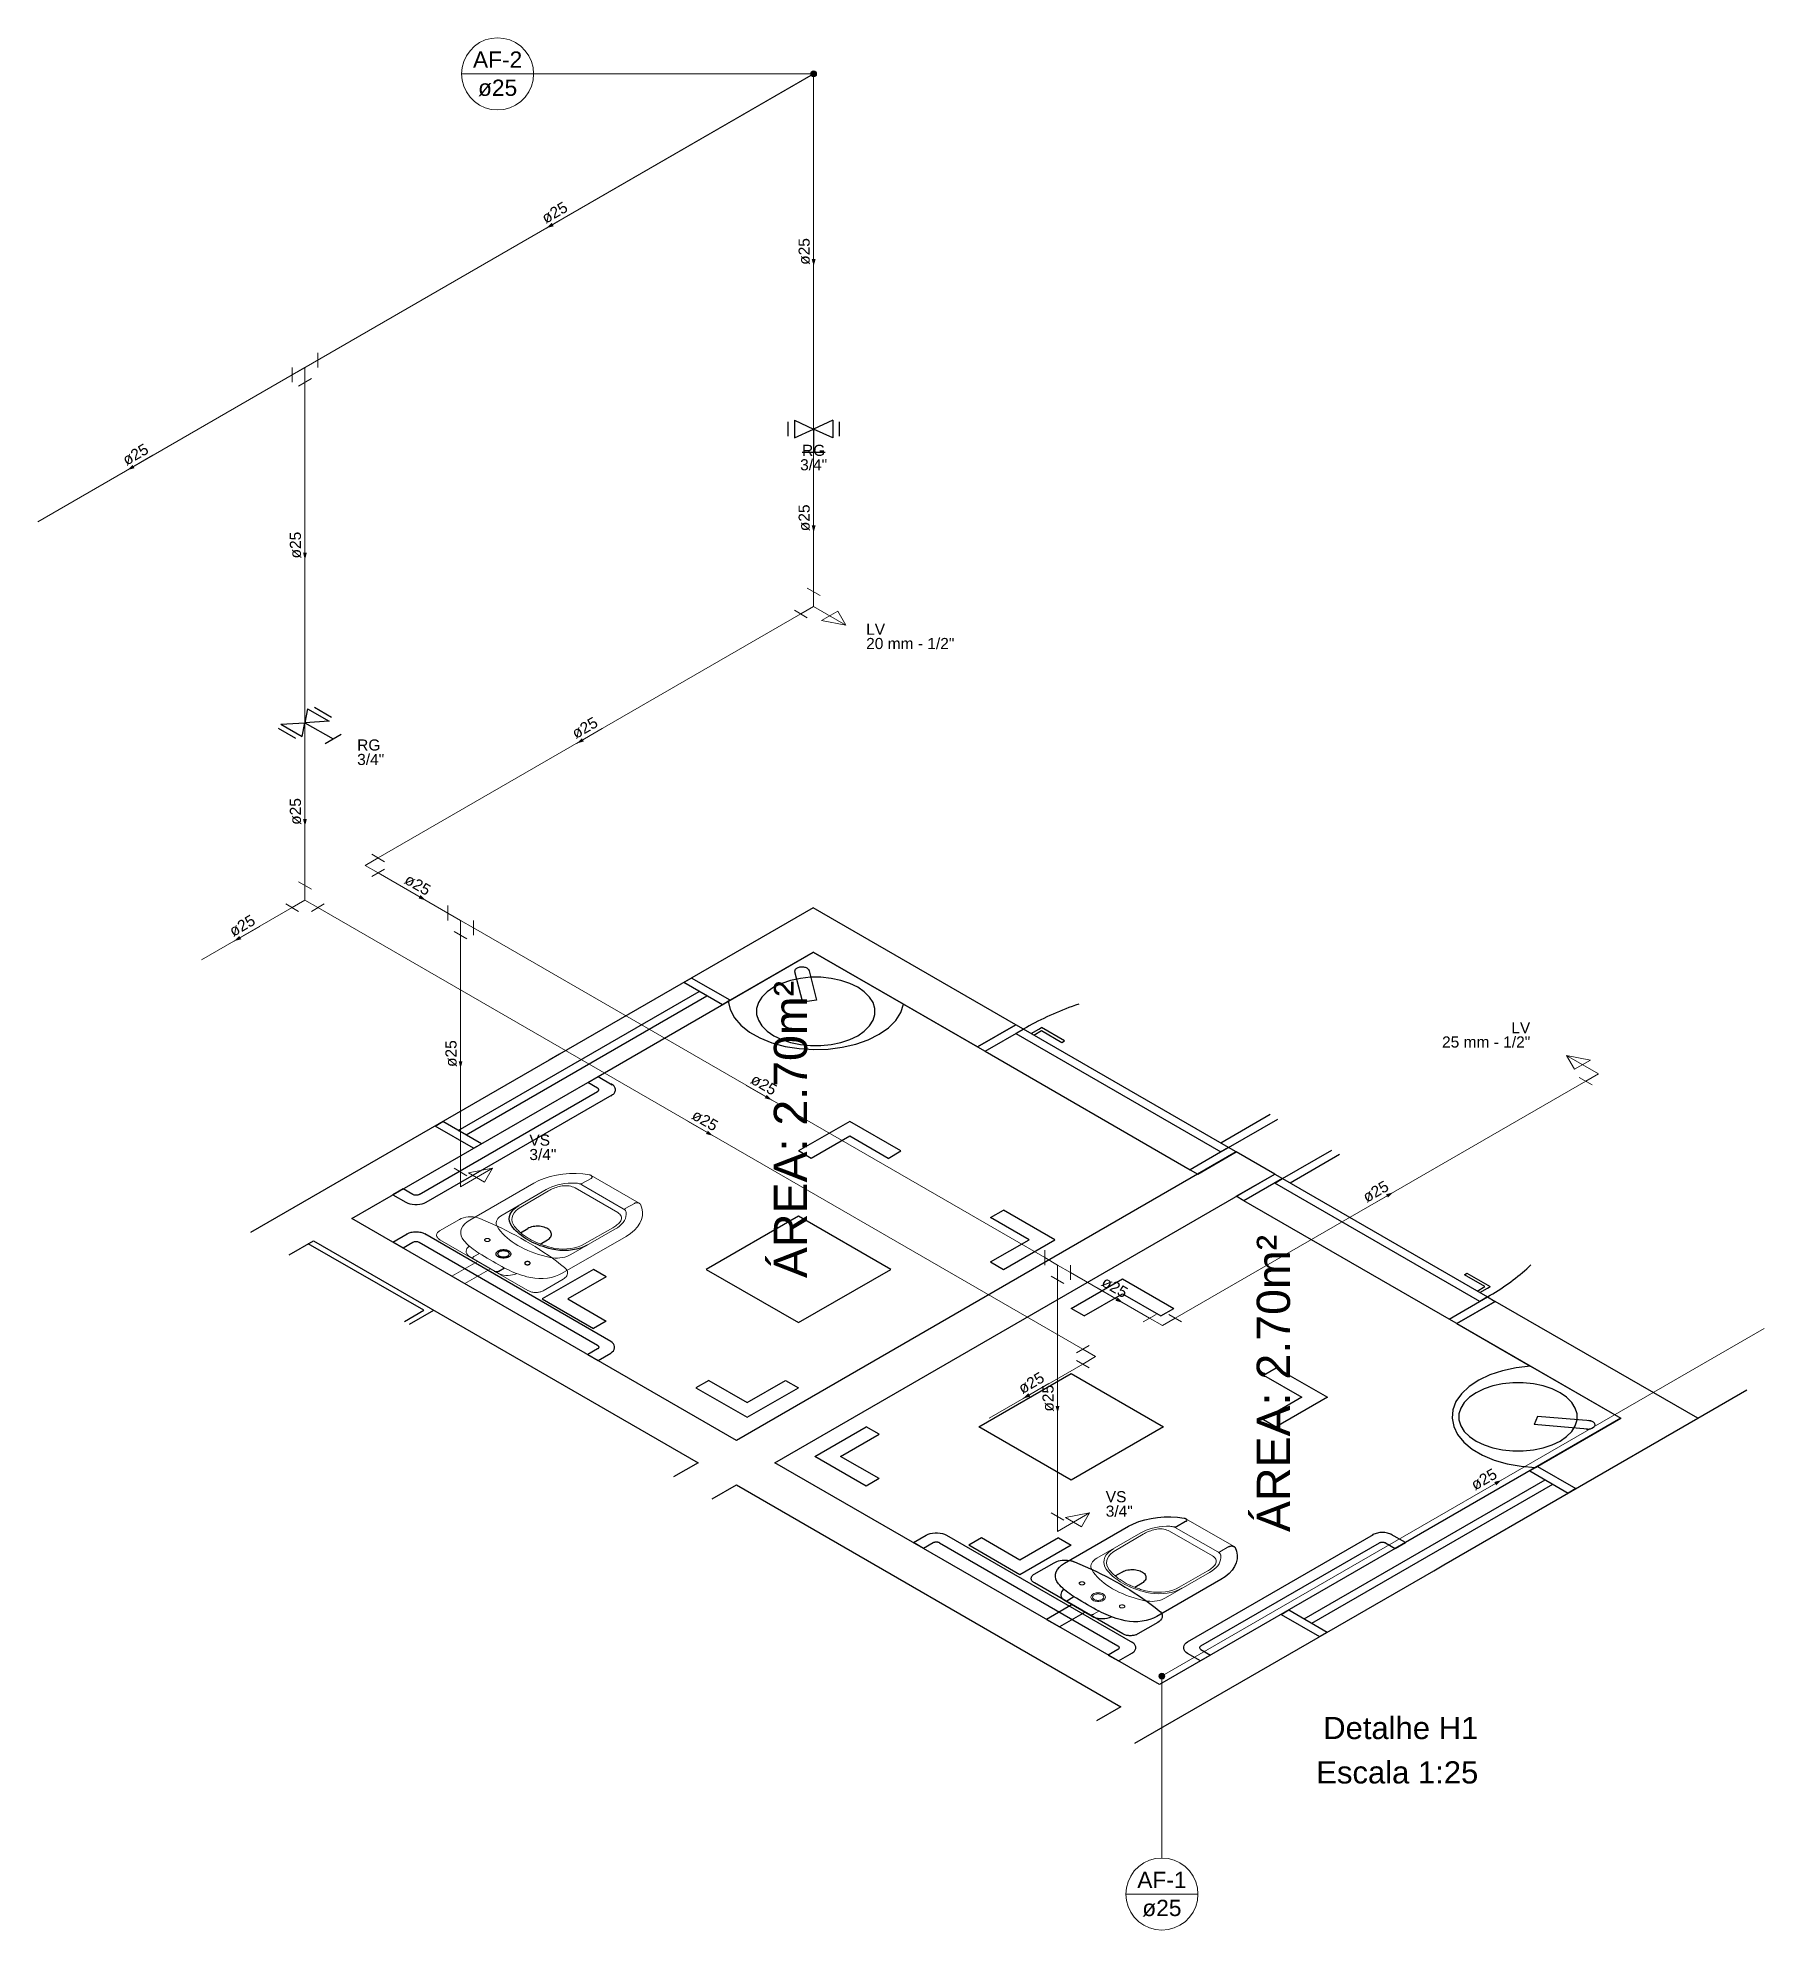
# Model space of a CAD drawing. Header units: millimetres. Extents: x 40 to 499, y -93 to 187.
# Drawn here: x 122.56 to 145.89, y 50.88 to 76.46 of the extents above; entities that cross this region are included whole.
import ezdxf

# ---------------------------------------------------------------- set-up
doc = ezdxf.new("R2010")
doc.units = ezdxf.units.MM
doc.header["$MEASUREMENT"] = 0
for name, color, linetype in [('. Layaot', 8, 'Continuous'), ('A-PARED', 4, 'Continuous'), ('PROIEZIONI_finissime', 251, 'Continuous'), ('Simbolos', 5, 'Continuous'), ('Simbolos_int', 2, 'Continuous')]:
    doc.layers.add(name, color=color, linetype=linetype)
for name, color, linetype, lineweight in [('015', 8, 'Continuous', 15), ('A-PISO', 8, 'Continuous', 5), ('AF-Colunas', 4, 'Continuous', 5), ('AF-Condutos', 4, 'Continuous', 5), ('AF-Conexões', 9, 'Continuous', 5), ('AF-Indicação coluna', 5, 'Continuous', 5), ('AF-Sentido conduto', 9, 'Continuous', 5), ('AF-Textos conduto', 7, 'Continuous', 5), ('AL-Condutos', 3, 'Continuous', 5), ('AL-Sentido conduto', 9, 'Continuous', 5), ('AL-Textos conduto', 7, 'Continuous', 5), ('DI-Títulos', 3, 'Continuous', 5), ('Nível 1', 7, 'Continuous', 5), ('Textos', 7, 'Continuous', 5)]:
    doc.layers.add(name, color=color, linetype=linetype, lineweight=lineweight)
doc.styles.add('Arial', font='arial.ttf')

msp = doc.modelspace()

# ---------------------------------------------------------------- texts
at = {"layer": '. Layaot', "char_height": 0.45, "width": 8.03552, "attachment_point": 8, "rotation": 90.0002, "line_spacing_factor": 0.6, "style": 'Arial'}
for insert in [(132.963, 61.703), (139.489, 58.271)]:
    msp.add_mtext('ÁREA: 2.70m²', dxfattribs=dict(at, insert=insert))
at = {"layer": 'AF-Indicação coluna', "char_height": 0.22, "attachment_point": 8, "line_spacing_factor": 0.6, "style": 'Arial'}
for s, insert, width in [('AF-2', (128.774, 76.054), 1.33207), ('ø25', (128.774, 75.668), 1.05909), ('AF-1', (137.751, 51.451), 1.33207), ('ø25', (137.751, 51.066), 1.05909)]:
    msp.add_mtext(s, dxfattribs=dict(at, insert=insert, width=width))
at = {"layer": 'AF-Textos conduto', "char_height": 0.15, "width": 0.7221, "attachment_point": 8, "line_spacing_factor": 0.6, "style": 'Arial'}
for insert, rotation in [((129.583, 74.03), 30.0001), ((132.995, 73.571), 90.0002), ((123.918, 70.76), 30.0001), ((132.995, 69.971), 90.0002), ((126.12, 69.602), 90.0002), ((129.99, 67.066), 30.0001), ((126.12, 66.002), 90.0002), ((127.655, 64.945), 329.9999), ((125.36, 64.392), 30.0001), ((128.223, 62.729), 90.0002), ((132.333, 62.244), 329.9999), ((131.538, 61.761), 329.9999), ((140.679, 60.798), 30.0001), ((137.075, 59.506), 329.9999), ((136.024, 58.212), 30.0001), ((136.291, 58.071), 90.0002)]:
    msp.add_mtext('ø25', dxfattribs=dict(at, insert=insert, rotation=rotation))
at = {"layer": 'AL-Textos conduto', "insert": (142.142, 56.909), "char_height": 0.15, "width": 0.7221, "attachment_point": 8, "rotation": 30.0001, "line_spacing_factor": 0.6, "style": 'Arial'}
msp.add_mtext('ø25', dxfattribs=at)
at = {"layer": 'DI-Títulos', "char_height": 0.3, "attachment_point": 9, "line_spacing_factor": 0.6, "style": 'Arial'}
for s, insert, width in [('Detalhe H1', (142.027, 53.46), 4.19268), ('Escala 1:25', (142.027, 52.86), 4.37973)]:
    msp.add_mtext(s, dxfattribs=dict(at, insert=insert, width=width))
at = {"layer": 'Textos', "char_height": 0.15, "line_spacing_factor": 0.6, "style": 'Arial'}
for s, insert, width, attachment_point in [('RG', (133.045, 70.806), 0.62881, 8), ('3/4"', (133.045, 70.611), 0.73125, 8), ('20 mm - 1/2"', (133.754, 68.195), 2.38422, 7), ('LV', (133.754, 68.39), 0.51265, 7), ('3/4"', (126.876, 66.628), 0.73125, 7), ('RG', (126.876, 66.823), 0.62881, 7), ('25 mm - 1/2"', (142.729, 62.809), 2.38422, 9), ('LV', (142.729, 63.004), 0.51265, 9), ('VS', (129.203, 61.483), 0.5593, 7), ('3/4"', (129.203, 61.288), 0.73125, 7), ('VS', (136.992, 56.663), 0.5593, 7), ('3/4"', (136.992, 56.468), 0.73125, 7)]:
    msp.add_mtext(s, dxfattribs=dict(at, insert=insert, width=width, attachment_point=attachment_point))

# ---------------------------------------------------------------- hatches: boundary and pattern name
at = {"layer": 'AF-Colunas', "linetype": 'Continuous'}
for points in [[(133.085, 75.971), (133.085, 75.975), (133.084, 75.978), (133.084, 75.981), (133.083, 75.985), (133.081, 75.988), (133.08, 75.991), (133.078, 75.994), (133.076, 75.997), (133.073, 75.999), (133.071, 76.002), (133.068, 76.004), (133.065, 76.006), (133.062, 76.007), (133.059, 76.009), (133.055, 76.01), (133.052, 76.01), (133.049, 76.011), (133.045, 76.011), (133.042, 76.011), (133.038, 76.01), (133.035, 76.01), (133.031, 76.009), (133.028, 76.007), (133.025, 76.006), (133.022, 76.004), (133.019, 76.002), (133.017, 75.999), (133.014, 75.997), (133.012, 75.994), (133.01, 75.991), (133.009, 75.988), (133.007, 75.985), (133.006, 75.981), (133.006, 75.978), (133.005, 75.975), (133.005, 75.971), (133.005, 75.968), (133.006, 75.964), (133.006, 75.961), (133.007, 75.957), (133.009, 75.954), (133.01, 75.951), (133.012, 75.948), (133.014, 75.945), (133.017, 75.943), (133.019, 75.94), (133.022, 75.938), (133.025, 75.936), (133.028, 75.935), (133.031, 75.933), (133.035, 75.932), (133.038, 75.932), (133.042, 75.931), (133.045, 75.931), (133.049, 75.931), (133.052, 75.932), (133.055, 75.932), (133.059, 75.933), (133.062, 75.935), (133.065, 75.936), (133.068, 75.938), (133.071, 75.94), (133.073, 75.943), (133.076, 75.945), (133.078, 75.948), (133.08, 75.951), (133.081, 75.954), (133.083, 75.957), (133.084, 75.961), (133.084, 75.964), (133.085, 75.968)], [(137.791, 54.315), (137.791, 54.319), (137.79, 54.322), (137.79, 54.326), (137.789, 54.329), (137.787, 54.332), (137.786, 54.335), (137.784, 54.338), (137.782, 54.341), (137.779, 54.344), (137.777, 54.346), (137.774, 54.348), (137.771, 54.35), (137.768, 54.352), (137.765, 54.353), (137.761, 54.354), (137.758, 54.355), (137.755, 54.355), (137.751, 54.355), (137.748, 54.355), (137.744, 54.355), (137.741, 54.354), (137.737, 54.353), (137.734, 54.352), (137.731, 54.35), (137.728, 54.348), (137.725, 54.346), (137.723, 54.344), (137.72, 54.341), (137.718, 54.338), (137.716, 54.335), (137.715, 54.332), (137.713, 54.329), (137.712, 54.326), (137.712, 54.322), (137.711, 54.319), (137.711, 54.315), (137.711, 54.312), (137.712, 54.309), (137.712, 54.305), (137.713, 54.302), (137.715, 54.299), (137.716, 54.295), (137.718, 54.293), (137.72, 54.29), (137.723, 54.287), (137.725, 54.285), (137.728, 54.283), (137.731, 54.281), (137.734, 54.279), (137.737, 54.278), (137.741, 54.277), (137.744, 54.276), (137.748, 54.276), (137.751, 54.275), (137.755, 54.276), (137.758, 54.276), (137.761, 54.277), (137.765, 54.278), (137.768, 54.279), (137.771, 54.281), (137.774, 54.283), (137.777, 54.285), (137.779, 54.287), (137.782, 54.29), (137.784, 54.293), (137.786, 54.295), (137.787, 54.299), (137.789, 54.302), (137.79, 54.305), (137.79, 54.309), (137.791, 54.312)]]:
    msp.add_hatch(color=256, dxfattribs=at).paths.add_polyline_path(points)
at = {"layer": 'AF-Sentido conduto', "linetype": 'Continuous'}
for points in [[(129.435, 73.887), (129.531, 73.912), (129.505, 73.957)], [(133.045, 73.371), (133.071, 73.468), (133.019, 73.468)], [(123.77, 70.616), (123.867, 70.642), (123.841, 70.687)], [(133.045, 69.771), (133.071, 69.868), (133.019, 69.868)], [(126.17, 69.402), (126.196, 69.499), (126.145, 69.499)], [(129.842, 66.922), (129.939, 66.948), (129.913, 66.993)], [(126.17, 65.802), (126.196, 65.899), (126.145, 65.899)], [(127.803, 64.801), (127.732, 64.872), (127.706, 64.827)], [(125.212, 64.249), (125.309, 64.275), (125.283, 64.319)], [(128.273, 62.529), (128.299, 62.626), (128.248, 62.626)], [(132.481, 62.1), (132.41, 62.171), (132.384, 62.126)], [(131.686, 61.618), (131.615, 61.688), (131.59, 61.643)], [(140.878, 60.854), (140.781, 60.828), (140.807, 60.783)], [(137.223, 59.362), (137.152, 59.433), (137.126, 59.388)], [(135.877, 58.068), (135.973, 58.094), (135.947, 58.139)], [(136.341, 57.871), (136.367, 57.968), (136.315, 57.968)]]:
    msp.add_hatch(color=1, dxfattribs=at).paths.add_polyline_path(points)
at = {"layer": 'AL-Sentido conduto', "linetype": 'Continuous'}
msp.add_hatch(color=1, dxfattribs=at).paths.add_polyline_path([(142.34, 56.965), (142.243, 56.939), (142.269, 56.894)])

# ---------------------------------------------------------------- linework, layer by layer
at = {"layer": '. Layaot'}
for p, q in [((133.04, 64.7), (129.611, 62.72)), ((135.777, 63.12), (133.04, 64.7)), ((130.131, 62.42), (133.04, 64.1)), ((131.889, 63.436), (133.04, 64.1)), ((134.26, 63.396), (133.04, 64.1)), ((135.257, 62.82), (133.04, 64.1)), ((133.04, 64.1), (134.26, 63.396)), ((131.395, 63.75), (131.291, 63.69)), ((131.811, 63.39), (131.291, 63.69)), ((131.915, 63.45), (131.395, 63.75)), ((132.788, 63.84), (132.895, 63.423)), ((132.979, 63.867), (133.085, 63.45)), ((128.243, 61.69), (131.499, 63.57)), ((128.347, 61.63), (131.603, 63.51)), ((131.915, 63.45), (131.811, 63.39)), ((133.085, 63.45), (132.895, 63.423)), ((134.26, 63.396), (135.257, 62.82)), ((135.257, 62.82), (135.777, 63.12)), ((135.257, 62.82), (135.777, 63.12)), ((135.984, 63), (136.088, 63.06)), ((136.019, 62.98), (136.123, 63.04)), ((136.088, 63.06), (136.123, 63.08)), ((136.435, 62.9), (136.123, 63.08)), ((136.123, 63.04), (136.4, 62.88)), ((135.361, 62.76), (138.133, 61.16)), ((136.4, 62.88), (136.435, 62.9)), ((129.472, 62.64), (125.436, 60.31)), ((126.805, 60.5), (129.992, 62.34)), ((127.712, 60.824), (130.124, 62.217)), ((139.215, 61.905), (138.548, 61.52)), ((127.931, 61.75), (128.035, 61.81)), ((128.45, 61.45), (127.931, 61.75)), ((128.554, 61.51), (128.035, 61.81)), ((138.652, 61.46), (139.318, 61.845)), ((128.45, 61.45), (128.554, 61.51)), ((138.756, 61.4), (132.001, 57.5)), ((133.012, 61.313), (132.839, 61.413)), ((134.052, 61.313), (134.225, 61.413)), ((139.276, 61.1), (138.756, 61.4)), ((139.38, 61.04), (140.046, 61.425)), ((140.15, 61.365), (139.484, 60.98)), ((132.521, 57.2), (139.276, 61.1)), ((141.631, 59.14), (138.86, 60.74)), ((132.001, 57.5), (126.805, 60.5)), ((135.437, 60.513), (135.611, 60.613)), ((125.956, 60.01), (126.285, 60.2)), ((127.775, 59.26), (126.216, 60.16)), ((126.285, 60.2), (131.483, 57.2)), ((130.124, 58.784), (127.712, 60.177)), ((135.437, 59.913), (135.611, 59.813)), ((130.241, 59.713), (130.068, 59.813)), ((141.839, 59.74), (141.874, 59.76)), ((142.116, 59.58), (141.839, 59.74)), ((141.874, 59.76), (142.185, 59.58)), ((141.735, 59.08), (142.255, 59.38)), ((142.255, 59.38), (141.735, 59.08)), ((142.012, 59.52), (142.116, 59.58)), ((142.047, 59.5), (142.151, 59.56)), ((144.992, 57.8), (142.255, 59.38)), ((127.515, 59.11), (127.775, 59.26)), ((127.584, 59.07), (127.913, 59.26)), ((130.241, 59.113), (130.068, 59.013)), ((136.699, 59.184), (136.526, 59.284)), ((137.738, 59.184), (137.912, 59.284)), ((141.735, 59.08), (143.952, 57.8)), ((141.735, 59.08), (142.733, 58.504)), ((139.124, 58.384), (139.297, 58.484)), ((142.733, 58.504), (143.952, 57.8)), ((142.733, 58.504), (143.952, 57.8)), ((131.627, 58.313), (131.454, 58.213)), ((132.666, 58.313), (132.839, 58.213)), ((142.826, 57.826), (142.78, 57.716)), ((143.548, 57.765), (142.826, 57.826)), ((133.928, 57.584), (133.755, 57.684)), ((139.124, 57.784), (139.297, 57.684)), ((143.952, 57.8), (141.043, 56.12)), ((141.562, 55.82), (144.992, 57.8)), ((143.501, 57.655), (142.78, 57.716)), ((142.801, 57.135), (143.952, 57.8)), ((131.483, 57.2), (131.153, 57.009)), ((137.717, 54.2), (132.521, 57.2)), ((142.827, 57.15), (142.723, 57.09)), ((142.723, 57.09), (143.242, 56.79)), ((142.827, 57.15), (143.346, 56.85)), ((131.672, 56.71), (132.001, 56.9)), ((132.001, 56.9), (137.198, 53.9)), ((133.928, 56.984), (133.755, 56.884)), ((139.674, 55.09), (142.931, 56.97)), ((139.778, 55.03), (143.035, 56.91)), ((143.346, 56.85), (143.242, 56.79)), ((134.744, 56.117), (137.157, 54.724)), ((135.313, 56.184), (135.14, 56.084)), ((136.353, 56.184), (136.526, 56.084)), ((140.904, 56.04), (137.717, 54.2)), ((138.278, 54.724), (140.69, 56.117)), ((137.387, 53.41), (141.424, 55.74)), ((136.539, 55.281), (136.192, 55.081)), ((136.192, 55.081), (136.365, 54.981)), ((136.712, 55.181), (136.365, 54.981)), ((139.363, 55.15), (139.467, 55.21)), ((139.363, 55.15), (139.882, 54.85)), ((139.467, 55.21), (139.986, 54.91)), ((139.882, 54.85), (139.986, 54.91)), ((137.198, 53.9), (136.869, 53.709))]:
    msp.add_line(p, q, dxfattribs=at)
for points in [[(132.506, 63.626), (132.416, 63.564), (132.346, 63.494), (132.298, 63.418), (132.274, 63.339), (132.274, 63.258), (132.298, 63.179), (132.346, 63.103), (132.416, 63.033), (132.506, 62.971), (132.613, 62.919), (132.734, 62.879), (132.865, 62.851), (133.003, 62.837), (133.142, 62.837), (133.28, 62.851), (133.411, 62.879), (133.533, 62.919), (133.64, 62.971), (133.729, 63.033), (133.799, 63.103), (133.847, 63.179), (133.871, 63.258), (133.871, 63.339), (133.847, 63.418), (133.799, 63.494), (133.729, 63.564), (133.64, 63.626), (133.533, 63.678), (133.411, 63.718), (133.28, 63.746), (133.142, 63.76), (133.003, 63.76), (132.865, 63.746), (132.734, 63.718), (132.613, 63.678), (132.506, 63.626)], [(132.984, 63.846), (132.983, 63.853), (132.98, 63.859), (132.976, 63.866), (132.97, 63.872), (132.963, 63.878), (132.955, 63.883), (132.946, 63.888), (132.936, 63.892), (132.925, 63.895), (132.914, 63.897), (132.902, 63.899), (132.89, 63.899), (132.878, 63.899), (132.866, 63.898), (132.854, 63.896), (132.843, 63.894), (132.833, 63.89), (132.823, 63.886), (132.814, 63.881), (132.807, 63.876), (132.8, 63.87), (132.795, 63.864), (132.791, 63.857), (132.789, 63.85), (132.788, 63.843), (132.789, 63.836), (132.791, 63.829)], [(131.889, 63.436), (131.915, 63.323), (131.973, 63.214), (132.061, 63.113), (132.178, 63.021), (132.318, 62.941), (132.48, 62.876), (132.658, 62.827), (132.847, 62.796), (133.043, 62.784), (133.24, 62.79), (133.432, 62.814), (133.614, 62.857), (133.782, 62.917), (133.931, 62.991), (134.056, 63.079), (134.154, 63.178), (134.223, 63.284), (134.26, 63.396)], [(136.628, 63.398), (136.583, 63.382), (136.539, 63.366), (136.495, 63.35), (136.451, 63.333), (136.408, 63.315), (136.365, 63.298), (136.322, 63.28), (136.28, 63.262), (136.238, 63.243), (136.197, 63.224), (136.156, 63.205), (136.116, 63.185), (136.076, 63.166), (136.036, 63.145), (135.997, 63.125), (135.959, 63.104), (135.921, 63.083), (135.883, 63.062), (135.883, 63.062)], [(135.777, 63.12), (135.257, 62.82), (135.361, 62.76), (135.881, 63.06), (135.777, 63.12)], [(135.881, 63.06), (135.777, 63), (138.548, 61.4), (138.652, 61.46), (135.881, 63.06)], [(130.124, 62.217), (130.128, 62.219), (130.131, 62.221), (130.133, 62.224), (130.136, 62.226), (130.138, 62.229), (130.139, 62.232), (130.14, 62.235), (130.141, 62.237), (130.141, 62.24), (130.141, 62.243), (130.14, 62.246), (130.139, 62.249), (130.138, 62.252), (130.136, 62.254), (130.133, 62.257), (130.131, 62.259), (130.128, 62.262), (130.124, 62.264), (130.124, 62.264), (130.124, 62.264), (129.992, 62.34), (130.131, 62.42), (130.323, 62.309)], [(127.712, 60.824), (127.704, 60.82), (127.695, 60.817), (127.686, 60.815), (127.676, 60.814), (127.666, 60.814), (127.656, 60.815), (127.647, 60.817), (127.638, 60.82), (127.63, 60.824), (127.63, 60.824), (127.63, 60.824), (127.498, 60.9), (127.359, 60.82), (127.532, 60.72), (127.532, 60.72), (127.559, 60.709), (127.589, 60.7), (127.621, 60.694), (127.654, 60.691), (127.688, 60.691), (127.721, 60.694), (127.753, 60.7), (127.783, 60.709), (127.81, 60.72), (127.81, 60.72), (127.81, 60.72), (130.323, 62.171)], [(130.304, 62.16), (130.316, 62.167), (130.328, 62.175), (130.338, 62.183), (130.347, 62.192), (130.354, 62.201), (130.36, 62.21), (130.364, 62.22), (130.366, 62.23), (130.367, 62.24), (130.366, 62.25), (130.364, 62.26), (130.36, 62.27), (130.354, 62.28), (130.347, 62.289), (130.338, 62.298), (130.328, 62.306), (130.316, 62.313), (130.304, 62.32)], [(134.225, 61.413), (133.532, 61.813), (132.839, 61.413)], [(134.052, 61.313), (133.532, 61.613), (133.012, 61.313)], [(138.652, 61.46), (138.133, 61.16), (138.237, 61.1), (138.756, 61.4), (138.652, 61.46)], [(139.38, 61.04), (138.86, 60.74), (138.756, 60.8), (139.276, 61.1), (139.38, 61.04)], [(142.151, 59.44), (142.047, 59.38), (139.276, 60.98), (139.38, 61.04), (142.151, 59.44)], [(129.983, 60.141), (129.94, 60.119), (129.893, 60.101), (129.841, 60.086), (129.787, 60.075), (129.731, 60.069), (129.673, 60.067), (129.616, 60.069), (129.56, 60.076), (129.506, 60.086), (129.506, 60.086), (129.506, 60.086), (129.506, 60.086), (129.466, 60.097), (129.427, 60.108), (129.389, 60.12), (129.351, 60.133), (129.315, 60.147), (129.28, 60.162), (129.246, 60.178), (129.213, 60.195), (129.182, 60.212), (129.182, 60.212), (129.182, 60.212), (129.182, 60.212), (129.152, 60.23), (129.123, 60.249), (129.096, 60.269), (129.07, 60.289), (129.045, 60.31), (129.023, 60.331), (129.002, 60.353), (128.982, 60.376), (128.964, 60.399), (128.964, 60.399), (128.964, 60.399), (128.964, 60.399), (128.946, 60.43), (128.934, 60.463), (128.931, 60.496), (128.934, 60.529), (128.945, 60.561), (128.964, 60.593), (128.989, 60.622), (129.021, 60.65), (129.059, 60.675), (129.059, 60.675), (129.059, 60.675)], [(129.084, 60.308), (129.184, 60.366)], [(129.349, 60.155), (129.446, 60.211), (129.446, 60.211), (129.46, 60.221), (129.473, 60.231), (129.483, 60.242), (129.491, 60.254), (129.497, 60.266), (129.5, 60.278), (129.5, 60.291), (129.498, 60.303), (129.494, 60.316), (129.487, 60.328), (129.478, 60.339), (129.467, 60.35), (129.453, 60.36), (129.438, 60.369), (129.421, 60.376), (129.402, 60.383), (129.382, 60.388), (129.362, 60.392), (129.34, 60.395), (129.319, 60.396), (129.297, 60.395), (129.275, 60.394), (129.254, 60.39), (129.234, 60.386), (129.215, 60.38), (129.197, 60.373), (129.181, 60.364), (129.181, 60.364), (129.181, 60.364)], [(132.839, 59.093), (134.086, 59.813), (132.839, 60.533), (131.592, 59.813), (132.839, 59.093)], [(135.437, 59.913), (135.957, 60.213), (135.437, 60.513)], [(135.611, 59.813), (136.303, 60.213), (135.611, 60.613)], [(127.712, 60.177), (127.704, 60.18), (127.695, 60.183), (127.686, 60.185), (127.676, 60.186), (127.666, 60.186), (127.656, 60.185), (127.647, 60.183), (127.638, 60.18), (127.63, 60.177), (127.63, 60.177), (127.63, 60.177), (127.498, 60.1), (127.359, 60.18), (127.552, 60.291)], [(127.81, 60.28), (127.798, 60.288), (127.784, 60.294), (127.77, 60.3), (127.755, 60.305), (127.739, 60.309), (127.723, 60.313), (127.706, 60.315), (127.688, 60.316), (127.671, 60.317), (127.654, 60.316), (127.636, 60.315), (127.619, 60.313), (127.603, 60.309), (127.587, 60.305), (127.572, 60.3), (127.558, 60.294), (127.544, 60.288), (127.532, 60.28)], [(130.124, 58.784), (130.128, 58.782), (130.131, 58.779), (130.133, 58.777), (130.136, 58.774), (130.138, 58.772), (130.139, 58.769), (130.14, 58.766), (130.141, 58.763), (130.141, 58.76), (130.141, 58.757), (130.14, 58.755), (130.139, 58.752), (130.138, 58.749), (130.136, 58.746), (130.133, 58.744), (130.131, 58.741), (130.128, 58.739), (130.124, 58.737), (130.124, 58.737), (130.124, 58.737), (129.992, 58.66), (130.131, 58.58), (130.304, 58.68), (130.304, 58.68), (130.324, 58.696), (130.339, 58.713), (130.35, 58.731), (130.355, 58.751), (130.355, 58.77), (130.35, 58.789), (130.339, 58.808), (130.324, 58.825), (130.304, 58.84), (130.304, 58.84), (130.304, 58.84), (127.79, 60.291)], [(128.924, 60.063), (128.935, 60.056), (128.944, 60.047), (128.95, 60.037), (128.953, 60.028), (128.953, 60.017), (128.95, 60.007), (128.944, 59.998), (128.935, 59.989), (128.924, 59.982), (128.911, 59.975), (128.896, 59.97), (128.879, 59.967), (128.862, 59.965), (128.844, 59.965), (128.827, 59.967), (128.811, 59.97), (128.796, 59.975), (128.782, 59.982), (128.782, 59.982), (128.782, 59.982), (128.782, 59.982), (128.771, 59.989), (128.762, 59.998), (128.756, 60.007), (128.753, 60.017), (128.753, 60.028), (128.756, 60.037), (128.762, 60.047), (128.771, 60.056), (128.782, 60.063), (128.796, 60.07), (128.811, 60.075), (128.827, 60.078), (128.844, 60.08), (128.862, 60.08), (128.879, 60.078), (128.896, 60.075), (128.911, 60.07), (128.924, 60.063), (128.924, 60.063)], [(128.907, 60.053), (128.915, 60.048), (128.922, 60.041), (128.926, 60.034), (128.929, 60.026), (128.929, 60.019), (128.926, 60.011), (128.922, 60.004), (128.915, 59.997), (128.907, 59.992), (128.897, 59.987), (128.885, 59.983), (128.873, 59.98), (128.86, 59.979), (128.847, 59.979), (128.833, 59.98), (128.821, 59.983), (128.81, 59.987), (128.8, 59.992), (128.8, 59.992), (128.8, 59.992), (128.8, 59.992), (128.791, 59.997), (128.784, 60.004), (128.78, 60.011), (128.778, 60.019), (128.778, 60.026), (128.78, 60.034), (128.784, 60.041), (128.791, 60.048), (128.8, 60.053), (128.81, 60.058), (128.821, 60.062), (128.833, 60.065), (128.847, 60.066), (128.86, 60.066), (128.873, 60.065), (128.885, 60.062), (128.897, 60.058), (128.907, 60.053), (128.907, 60.053)], [(129.151, 59.881), (129.156, 59.879), (129.162, 59.877), (129.168, 59.876), (129.174, 59.875), (129.181, 59.875), (129.187, 59.876), (129.193, 59.877), (129.199, 59.879), (129.203, 59.881), (129.208, 59.884), (129.211, 59.887), (129.213, 59.891), (129.214, 59.895), (129.214, 59.898), (129.213, 59.902), (129.211, 59.905), (129.208, 59.909), (129.203, 59.912), (129.203, 59.912), (129.203, 59.912), (129.203, 59.912), (129.199, 59.914), (129.193, 59.916), (129.187, 59.917), (129.181, 59.918), (129.174, 59.918), (129.168, 59.917), (129.162, 59.916), (129.156, 59.914), (129.151, 59.912), (129.147, 59.909), (129.144, 59.905), (129.142, 59.902), (129.14, 59.898), (129.14, 59.895), (129.142, 59.891), (129.144, 59.887), (129.147, 59.884), (129.151, 59.881), (129.151, 59.881)], [(142.151, 59.44), (142.188, 59.462), (142.225, 59.484), (142.261, 59.506), (142.297, 59.529), (142.332, 59.552), (142.366, 59.575), (142.4, 59.598), (142.434, 59.622), (142.466, 59.646), (142.499, 59.67), (142.531, 59.694), (142.562, 59.719), (142.592, 59.744), (142.622, 59.769), (142.652, 59.794), (142.681, 59.82), (142.709, 59.846), (142.736, 59.872), (142.736, 59.872)], [(128.728, 59.79), (128.734, 59.787), (128.74, 59.785), (128.748, 59.783), (128.755, 59.783), (128.763, 59.783), (128.77, 59.783), (128.777, 59.785), (128.784, 59.787), (128.79, 59.79), (128.79, 59.79), (128.79, 59.79), (128.865, 59.834)], [(130.068, 59.813), (129.375, 59.413), (130.068, 59.013)], [(130.241, 59.713), (129.722, 59.413), (130.241, 59.113)], [(136.526, 59.284), (137.219, 59.684), (137.912, 59.284)], [(136.699, 59.184), (137.219, 59.484), (137.738, 59.184)], [(142.255, 59.38), (141.735, 59.08), (141.631, 59.14), (142.151, 59.44), (142.255, 59.38)], [(135.279, 57.684), (136.526, 58.404), (137.773, 57.684), (136.526, 56.964), (135.279, 57.684)], [(139.124, 58.384), (139.644, 58.084), (139.124, 57.784)], [(139.297, 58.484), (139.99, 58.084), (139.297, 57.684)], [(142.733, 58.504), (142.539, 58.483), (142.355, 58.443), (142.184, 58.386), (142.032, 58.314), (141.903, 58.228), (141.799, 58.132), (141.725, 58.026), (141.682, 57.915), (141.672, 57.802), (141.694, 57.689), (141.748, 57.579), (141.832, 57.477), (141.945, 57.383), (142.082, 57.302), (142.242, 57.235), (142.418, 57.184), (142.606, 57.151), (142.801, 57.135)], [(131.454, 58.213), (132.147, 57.813), (132.839, 58.213)], [(131.627, 58.313), (132.147, 58.013), (132.666, 58.313)], [(141.997, 58.146), (141.907, 58.084), (141.837, 58.014), (141.789, 57.939), (141.765, 57.859), (141.765, 57.778), (141.789, 57.699), (141.837, 57.623), (141.907, 57.553), (141.997, 57.491), (142.104, 57.44), (142.225, 57.399), (142.356, 57.372), (142.494, 57.358), (142.634, 57.358), (142.771, 57.372), (142.903, 57.399), (143.024, 57.44), (143.131, 57.491), (143.221, 57.553), (143.291, 57.623), (143.338, 57.699), (143.363, 57.778), (143.363, 57.859), (143.338, 57.939), (143.291, 58.014), (143.221, 58.084), (143.131, 58.146), (143.024, 58.198), (142.903, 58.238), (142.771, 58.266), (142.634, 58.28), (142.494, 58.28), (142.356, 58.266), (142.225, 58.238), (142.104, 58.198), (141.997, 58.146)], [(133.755, 56.884), (133.062, 57.284), (133.755, 57.684)], [(133.928, 56.984), (133.408, 57.284), (133.928, 57.584)], [(143.483, 57.656), (143.495, 57.655), (143.507, 57.655), (143.519, 57.655), (143.531, 57.656), (143.542, 57.659), (143.553, 57.662), (143.564, 57.665), (143.573, 57.67), (143.581, 57.675), (143.588, 57.68), (143.594, 57.686), (143.599, 57.693), (143.602, 57.7), (143.604, 57.706), (143.604, 57.713), (143.603, 57.72), (143.6, 57.727), (143.596, 57.734), (143.591, 57.74), (143.584, 57.746), (143.576, 57.751), (143.567, 57.756), (143.557, 57.76), (143.547, 57.763), (143.535, 57.765), (143.524, 57.767), (143.512, 57.768)], [(138.657, 56.066), (138.664, 56.069), (138.671, 56.071), (138.679, 56.073), (138.687, 56.074), (138.696, 56.074), (138.704, 56.073), (138.712, 56.072), (138.719, 56.069), (138.726, 56.066), (138.726, 56.066), (138.726, 56.066), (138.726, 56.066), (138.728, 56.065), (138.73, 56.064), (138.731, 56.063), (138.733, 56.061), (138.734, 56.06), (138.736, 56.058), (138.737, 56.057), (138.738, 56.055), (138.739, 56.054), (138.739, 56.054), (138.739, 56.054), (138.739, 56.054), (138.759, 56.003), (138.769, 55.951), (138.767, 55.899), (138.755, 55.847), (138.733, 55.796), (138.7, 55.748), (138.658, 55.701), (138.606, 55.659), (138.546, 55.62), (138.546, 55.62), (138.546, 55.62), (137.681, 55.12), (137.681, 55.12), (137.638, 55.098), (137.59, 55.08), (137.538, 55.066), (137.483, 55.056), (137.427, 55.051), (137.369, 55.05), (137.312, 55.053), (137.256, 55.061), (137.203, 55.074), (137.203, 55.074), (137.203, 55.074), (137.203, 55.074), (137.167, 55.084), (137.132, 55.095), (137.097, 55.107), (137.063, 55.12), (137.029, 55.133), (136.997, 55.147), (136.965, 55.161), (136.934, 55.176), (136.904, 55.192), (136.904, 55.192), (136.904, 55.192), (136.904, 55.192), (136.865, 55.213), (136.825, 55.235), (136.786, 55.257), (136.747, 55.279), (136.709, 55.301), (136.671, 55.323), (136.633, 55.346), (136.595, 55.369), (136.558, 55.392), (136.558, 55.392), (136.558, 55.392), (136.558, 55.392), (136.531, 55.409), (136.505, 55.427), (136.48, 55.445), (136.456, 55.464), (136.433, 55.483), (136.412, 55.503), (136.391, 55.523), (136.372, 55.543), (136.353, 55.564), (136.353, 55.564), (136.353, 55.564), (136.353, 55.564), (136.332, 55.595), (136.318, 55.627), (136.312, 55.66), (136.314, 55.693), (136.323, 55.726), (136.34, 55.757), (136.365, 55.787), (136.396, 55.815), (136.434, 55.84), (136.434, 55.84), (136.434, 55.84), (137.299, 56.34), (137.299, 56.34), (137.367, 56.374), (137.441, 56.404), (137.521, 56.429), (137.605, 56.447), (137.693, 56.46), (137.783, 56.467), (137.873, 56.468), (137.963, 56.462), (138.051, 56.451), (138.051, 56.451), (138.051, 56.451), (138.051, 56.451), (138.054, 56.45), (138.057, 56.45), (138.06, 56.449), (138.062, 56.448), (138.065, 56.447), (138.067, 56.446), (138.069, 56.445), (138.072, 56.444), (138.074, 56.443), (138.074, 56.443), (138.074, 56.443), (138.074, 56.443), (138.079, 56.439), (138.083, 56.435), (138.085, 56.43), (138.086, 56.425), (138.086, 56.421), (138.085, 56.416), (138.082, 56.411), (138.078, 56.407), (138.072, 56.404), (138.072, 56.404), (138.072, 56.404), (137.949, 56.332), (137.949, 56.332), (137.946, 56.331), (137.943, 56.33), (137.939, 56.329), (137.936, 56.328), (137.932, 56.328), (137.928, 56.328), (137.924, 56.328), (137.921, 56.329), (137.917, 56.33), (137.917, 56.33), (137.917, 56.33)], [(134.744, 56.117), (134.74, 56.119), (134.736, 56.12), (134.732, 56.122), (134.728, 56.123), (134.723, 56.124), (134.718, 56.125), (134.713, 56.126), (134.708, 56.126), (134.703, 56.126), (134.698, 56.126), (134.693, 56.126), (134.688, 56.125), (134.684, 56.124), (134.679, 56.123), (134.674, 56.122), (134.67, 56.12), (134.666, 56.119), (134.662, 56.117), (134.662, 56.117), (134.662, 56.117), (134.53, 56.04), (134.392, 56.12), (134.565, 56.22), (134.565, 56.22), (134.592, 56.232), (134.621, 56.241), (134.653, 56.247), (134.687, 56.25), (134.72, 56.25), (134.753, 56.247), (134.785, 56.241), (134.815, 56.232), (134.842, 56.22), (134.842, 56.22), (134.842, 56.22), (137.355, 54.769)], [(136.526, 56.084), (135.833, 55.684), (135.14, 56.084)], [(136.353, 56.184), (135.833, 55.884), (135.313, 56.184)], [(138.278, 54.724), (138.271, 54.719), (138.266, 54.714), (138.263, 54.709), (138.261, 54.703), (138.261, 54.697), (138.263, 54.692), (138.266, 54.686), (138.271, 54.681), (138.278, 54.677), (138.278, 54.677), (138.278, 54.677), (138.41, 54.6), (138.271, 54.52), (138.098, 54.62), (138.098, 54.62), (138.078, 54.636), (138.063, 54.653), (138.052, 54.671), (138.047, 54.691), (138.047, 54.71), (138.052, 54.729), (138.063, 54.747), (138.078, 54.765), (138.098, 54.78), (138.098, 54.78), (138.098, 54.78), (140.612, 56.231)], [(140.869, 56.22), (140.857, 56.228), (140.844, 56.234), (140.83, 56.24), (140.815, 56.245), (140.799, 56.249), (140.783, 56.253), (140.766, 56.255), (140.748, 56.256), (140.731, 56.257), (140.713, 56.256), (140.696, 56.255), (140.679, 56.253), (140.663, 56.249), (140.647, 56.245), (140.632, 56.24), (140.617, 56.234), (140.604, 56.228), (140.592, 56.22)], [(140.69, 56.117), (140.694, 56.119), (140.698, 56.12), (140.702, 56.122), (140.706, 56.123), (140.711, 56.124), (140.716, 56.125), (140.721, 56.126), (140.726, 56.126), (140.731, 56.126), (140.736, 56.126), (140.741, 56.126), (140.746, 56.125), (140.751, 56.124), (140.755, 56.123), (140.76, 56.122), (140.764, 56.12), (140.768, 56.119), (140.772, 56.117), (140.772, 56.117), (140.772, 56.117), (140.904, 56.04), (141.043, 56.12), (140.85, 56.231)], [(137.427, 54.885), (137.418, 54.88), (137.408, 54.875), (137.397, 54.871), (137.385, 54.868), (137.373, 54.865), (137.361, 54.863), (137.349, 54.862), (137.336, 54.861), (137.323, 54.861), (137.31, 54.861), (137.298, 54.862), (137.285, 54.864), (137.273, 54.866), (137.262, 54.869), (137.25, 54.873), (137.24, 54.877), (137.23, 54.882), (137.221, 54.887), (137.221, 54.887), (137.221, 54.887), (136.03, 55.574), (136.03, 55.574), (136.022, 55.579), (136.014, 55.585), (136.006, 55.591), (136, 55.598), (135.995, 55.604), (135.991, 55.611), (135.988, 55.619), (135.986, 55.626), (135.985, 55.633), (135.986, 55.641), (135.987, 55.648), (135.99, 55.655), (135.993, 55.662), (135.998, 55.669), (136.004, 55.676), (136.011, 55.682), (136.018, 55.688), (136.027, 55.693), (136.027, 55.693), (136.027, 55.693), (136.294, 55.848), (136.294, 55.848), (136.313, 55.857), (136.333, 55.865), (136.355, 55.872), (136.378, 55.877), (136.402, 55.881), (136.427, 55.883), (136.452, 55.883), (136.477, 55.882), (136.501, 55.879), (136.501, 55.879), (136.501, 55.879), (136.501, 55.879), (136.509, 55.877), (136.517, 55.876), (136.525, 55.874), (136.533, 55.872), (136.541, 55.87), (136.548, 55.867), (136.556, 55.865), (136.563, 55.862), (136.57, 55.859), (136.57, 55.859), (136.57, 55.859), (136.57, 55.859), (136.643, 55.829), (136.715, 55.797), (136.786, 55.765), (136.857, 55.732), (136.926, 55.698), (136.993, 55.664), (137.06, 55.629), (137.126, 55.593), (137.19, 55.557), (137.19, 55.557), (137.19, 55.557), (137.19, 55.557), (137.254, 55.519), (137.316, 55.481), (137.377, 55.443), (137.436, 55.404), (137.495, 55.364), (137.552, 55.323), (137.608, 55.282), (137.662, 55.241), (137.715, 55.198), (137.715, 55.198), (137.715, 55.198), (137.715, 55.198), (137.732, 55.182), (137.745, 55.164), (137.753, 55.145), (137.756, 55.126), (137.753, 55.107), (137.746, 55.088), (137.733, 55.07), (137.716, 55.054), (137.694, 55.039), (137.694, 55.039), (137.694, 55.039), (137.427, 54.885)], [(137.12, 55.669), (137.217, 55.725), (137.217, 55.725), (137.233, 55.733), (137.251, 55.74), (137.27, 55.746), (137.29, 55.751), (137.311, 55.754), (137.333, 55.756), (137.354, 55.756), (137.376, 55.755), (137.397, 55.753), (137.418, 55.749), (137.438, 55.743), (137.456, 55.737), (137.473, 55.729), (137.489, 55.72), (137.502, 55.71), (137.514, 55.7), (137.523, 55.688), (137.53, 55.676), (137.534, 55.664), (137.536, 55.651), (137.535, 55.639), (137.532, 55.626), (137.527, 55.614), (137.519, 55.603), (137.508, 55.592), (137.496, 55.581), (137.481, 55.572), (137.481, 55.572), (137.481, 55.572)], [(137.384, 55.516), (137.485, 55.574)], [(136.426, 55.486), (136.409, 55.471), (136.396, 55.454), (136.388, 55.437), (136.385, 55.418), (136.387, 55.4), (136.394, 55.383), (136.405, 55.366), (136.422, 55.35), (136.442, 55.336), (136.442, 55.336), (136.442, 55.336), (136.809, 55.125), (136.809, 55.125), (136.833, 55.113), (136.859, 55.104), (136.889, 55.097), (136.919, 55.093), (136.951, 55.092), (136.982, 55.093), (137.013, 55.098), (137.041, 55.106), (137.068, 55.116), (137.068, 55.116), (137.068, 55.116)], [(136.487, 55.311), (136.482, 55.314), (136.478, 55.318), (136.475, 55.322), (136.474, 55.326), (136.474, 55.33), (136.475, 55.335), (136.478, 55.339), (136.482, 55.343), (136.487, 55.346), (136.487, 55.346), (136.487, 55.346), (136.562, 55.39)], [(137.336, 54.62), (137.349, 54.627), (137.36, 54.635), (137.37, 54.643), (137.379, 54.652), (137.386, 54.661), (137.392, 54.67), (137.396, 54.68), (137.399, 54.69), (137.4, 54.7), (137.399, 54.71), (137.396, 54.72), (137.392, 54.73), (137.386, 54.74), (137.379, 54.749), (137.37, 54.757), (137.36, 54.766), (137.349, 54.773), (137.336, 54.78)], [(137.157, 54.724), (137.163, 54.719), (137.168, 54.714), (137.171, 54.709), (137.173, 54.703), (137.173, 54.697), (137.171, 54.692), (137.168, 54.686), (137.163, 54.681), (137.157, 54.677), (137.157, 54.677), (137.157, 54.677), (137.024, 54.6), (137.163, 54.52), (137.355, 54.631)]]:
    msp.add_lwpolyline(points, dxfattribs=at)
msp.add_line((142.151, 59.56), (142.185, 59.58))
msp.add_circle((169.946, 37.038), 130.183)
at = {"layer": '015'}
for p, q in [((130.036, 61.043), (129.913, 60.972)), ((130.689, 60.706), (130.037, 61.083)), ((130.037, 61.083), (130.071, 61.063)), ((138.074, 56.443), (138.726, 56.066)), ((138.657, 56.066), (138.534, 55.995)), ((138.726, 56.066), (138.692, 56.086))]:
    msp.add_line(p, q, dxfattribs=at)
at = {"layer": '015', "ltscale": 0.31}
for p, q in [((128.503, 59.92), (128.157, 59.72)), ((128.33, 59.62), (128.157, 59.72)), ((128.676, 59.82), (128.33, 59.62))]:
    msp.add_line(p, q, dxfattribs=at)
at = {"layer": '015'}
for points in [[(130.036, 61.043), (130.042, 61.047), (130.046, 61.051), (130.049, 61.056), (130.051, 61.06), (130.051, 61.065), (130.049, 61.07), (130.047, 61.075), (130.042, 61.079), (130.037, 61.083), (130.037, 61.083), (130.037, 61.083), (130.037, 61.083), (130.035, 61.084), (130.033, 61.085), (130.031, 61.086), (130.028, 61.087), (130.026, 61.088), (130.024, 61.088), (130.021, 61.089), (130.018, 61.09), (130.016, 61.09), (130.016, 61.09), (130.016, 61.09), (130.016, 61.09), (129.927, 61.102), (129.837, 61.107), (129.747, 61.107), (129.657, 61.1), (129.57, 61.087), (129.485, 61.068), (129.405, 61.043), (129.331, 61.014), (129.263, 60.979), (129.263, 60.979), (129.263, 60.979), (128.398, 60.48), (128.398, 60.48), (128.361, 60.455), (128.329, 60.427), (128.305, 60.397), (128.287, 60.365), (128.278, 60.333), (128.276, 60.299), (128.282, 60.267), (128.296, 60.234), (128.318, 60.204), (128.318, 60.204), (128.318, 60.204), (128.318, 60.204), (128.336, 60.183), (128.355, 60.162), (128.376, 60.142), (128.398, 60.123), (128.42, 60.103), (128.444, 60.085), (128.469, 60.066), (128.495, 60.048), (128.522, 60.031), (128.522, 60.031), (128.522, 60.031), (128.522, 60.031), (128.56, 60.008), (128.597, 59.985), (128.635, 59.963), (128.673, 59.94), (128.712, 59.918), (128.75, 59.896), (128.789, 59.874), (128.829, 59.853), (128.868, 59.831), (128.868, 59.831), (128.868, 59.831), (128.868, 59.831), (128.898, 59.816), (128.929, 59.801), (128.961, 59.786), (128.994, 59.772), (129.027, 59.759), (129.061, 59.747), (129.096, 59.735), (129.131, 59.724), (129.167, 59.713), (129.167, 59.713), (129.167, 59.713), (129.167, 59.713), (129.221, 59.701), (129.276, 59.693), (129.333, 59.689), (129.391, 59.69), (129.447, 59.696), (129.502, 59.705), (129.554, 59.72), (129.602, 59.738), (129.645, 59.76), (129.645, 59.76), (129.645, 59.76), (130.51, 60.259), (130.51, 60.259), (130.57, 60.298), (130.622, 60.341), (130.665, 60.387), (130.697, 60.436), (130.72, 60.486), (130.732, 60.538), (130.733, 60.59), (130.723, 60.642), (130.703, 60.693), (130.703, 60.693), (130.703, 60.693), (130.703, 60.693), (130.702, 60.695), (130.701, 60.697), (130.7, 60.698), (130.698, 60.7), (130.697, 60.701), (130.695, 60.702), (130.693, 60.704), (130.691, 60.705), (130.689, 60.706), (130.689, 60.706), (130.689, 60.706), (130.689, 60.706), (130.683, 60.709), (130.675, 60.711), (130.667, 60.713), (130.659, 60.714), (130.651, 60.714), (130.643, 60.713), (130.635, 60.711), (130.628, 60.708), (130.622, 60.705), (130.622, 60.705), (130.622, 60.705), (130.498, 60.634), (130.498, 60.634), (130.496, 60.632), (130.494, 60.631), (130.492, 60.629), (130.491, 60.627), (130.491, 60.624), (130.491, 60.622), (130.491, 60.62), (130.492, 60.618), (130.494, 60.616), (130.494, 60.616), (130.494, 60.616)], [(128.771, 60.387), (128.762, 60.406), (128.756, 60.425), (128.755, 60.444), (128.759, 60.463), (128.766, 60.482), (128.778, 60.5), (128.793, 60.517), (128.812, 60.533), (128.835, 60.547), (128.835, 60.547), (128.835, 60.547), (129.432, 60.892), (129.432, 60.892), (129.432, 60.892), (129.467, 60.911), (129.505, 60.928), (129.545, 60.943), (129.588, 60.955), (129.633, 60.965), (129.68, 60.973), (129.727, 60.978), (129.775, 60.98), (129.823, 60.98), (129.823, 60.98), (129.823, 60.98), (129.823, 60.98), (129.834, 60.979), (129.845, 60.978), (129.855, 60.976), (129.865, 60.974), (129.875, 60.971), (129.885, 60.968), (129.894, 60.965), (129.903, 60.961), (129.911, 60.957), (129.911, 60.957), (129.911, 60.957), (130.472, 60.633), (130.472, 60.633), (130.479, 60.628), (130.486, 60.623), (130.492, 60.618), (130.497, 60.612), (130.502, 60.607), (130.505, 60.601), (130.508, 60.595), (130.51, 60.588), (130.511, 60.582), (130.511, 60.582), (130.511, 60.582), (130.511, 60.582), (130.512, 60.554), (130.508, 60.527), (130.5, 60.499), (130.487, 60.473), (130.469, 60.447), (130.448, 60.422), (130.422, 60.398), (130.393, 60.376), (130.36, 60.356), (130.36, 60.356), (130.36, 60.356), (129.763, 60.012), (129.763, 60.012), (129.763, 60.012), (129.738, 59.999), (129.711, 59.988), (129.681, 59.979), (129.65, 59.972), (129.617, 59.968), (129.584, 59.966), (129.551, 59.966), (129.518, 59.969), (129.486, 59.975), (129.486, 59.975), (129.486, 59.975), (129.486, 59.975), (129.432, 59.987), (129.379, 60.001), (129.327, 60.016), (129.277, 60.033), (129.228, 60.051), (129.181, 60.07), (129.135, 60.091), (129.091, 60.112), (129.049, 60.135), (129.049, 60.135), (129.049, 60.135), (129.049, 60.135), (129.009, 60.16), (128.972, 60.185), (128.936, 60.211), (128.902, 60.239), (128.871, 60.267), (128.842, 60.296), (128.816, 60.326), (128.792, 60.356), (128.771, 60.387), (128.771, 60.387), (128.771, 60.387)], [(129.084, 60.308), (129.073, 60.317), (129.063, 60.326), (129.054, 60.336), (129.044, 60.345), (129.035, 60.354), (129.026, 60.364), (129.018, 60.374), (129.01, 60.383), (129.002, 60.393), (129.002, 60.393), (129.002, 60.393), (129.002, 60.393), (128.983, 60.423), (128.971, 60.453), (128.967, 60.485), (128.969, 60.516), (128.979, 60.547), (128.996, 60.577), (129.02, 60.605), (129.05, 60.631), (129.086, 60.655), (129.086, 60.655), (129.086, 60.655), (129.463, 60.875), (129.463, 60.875), (129.463, 60.875), (129.478, 60.884), (129.495, 60.892), (129.512, 60.9), (129.529, 60.907), (129.547, 60.914), (129.566, 60.921), (129.586, 60.927), (129.605, 60.932), (129.625, 60.937), (129.625, 60.937), (129.625, 60.937), (129.625, 60.937), (129.648, 60.941), (129.671, 60.944), (129.694, 60.944), (129.717, 60.943), (129.74, 60.94), (129.762, 60.936), (129.783, 60.93), (129.803, 60.922), (129.82, 60.913), (129.82, 60.913), (129.82, 60.913), (130.397, 60.581), (130.397, 60.581), (130.412, 60.57), (130.425, 60.559), (130.436, 60.547), (130.443, 60.534), (130.448, 60.521), (130.45, 60.508), (130.449, 60.494), (130.445, 60.481), (130.438, 60.468), (130.438, 60.468), (130.438, 60.468), (130.438, 60.468), (130.429, 60.456), (130.42, 60.445), (130.41, 60.434), (130.398, 60.423), (130.386, 60.413), (130.373, 60.402), (130.36, 60.393), (130.345, 60.383), (130.33, 60.374), (130.33, 60.374), (130.33, 60.374), (129.949, 60.157), (129.949, 60.157), (129.949, 60.157), (129.908, 60.136), (129.863, 60.119), (129.814, 60.105), (129.762, 60.095), (129.708, 60.089), (129.654, 60.088), (129.6, 60.09), (129.547, 60.097), (129.496, 60.108), (129.496, 60.108), (129.496, 60.108), (129.496, 60.108), (129.46, 60.118), (129.425, 60.129), (129.39, 60.14), (129.357, 60.152), (129.324, 60.165), (129.292, 60.179), (129.262, 60.193), (129.232, 60.209), (129.203, 60.224), (129.203, 60.224), (129.203, 60.224), (129.203, 60.224), (129.189, 60.233), (129.174, 60.242), (129.16, 60.251), (129.147, 60.26), (129.133, 60.269), (129.12, 60.279), (129.108, 60.288), (129.096, 60.298), (129.084, 60.308), (129.084, 60.308), (129.084, 60.308)], [(129.882, 60.969), (129.885, 60.969), (129.889, 60.968), (129.892, 60.968), (129.896, 60.968), (129.9, 60.968), (129.904, 60.968), (129.907, 60.969), (129.91, 60.97), (129.913, 60.972)], [(128.609, 60.194), (128.614, 60.192), (128.62, 60.19), (128.626, 60.189), (128.632, 60.188), (128.639, 60.188), (128.645, 60.189), (128.651, 60.19), (128.657, 60.192), (128.662, 60.194), (128.666, 60.197), (128.669, 60.2), (128.671, 60.204), (128.672, 60.207), (128.672, 60.211), (128.671, 60.215), (128.669, 60.218), (128.666, 60.222), (128.662, 60.224), (128.662, 60.224), (128.662, 60.224), (128.662, 60.224), (128.657, 60.227), (128.651, 60.229), (128.645, 60.23), (128.639, 60.231), (128.632, 60.231), (128.626, 60.23), (128.62, 60.229), (128.614, 60.227), (128.609, 60.224), (128.605, 60.222), (128.602, 60.218), (128.6, 60.215), (128.598, 60.211), (128.598, 60.207), (128.6, 60.204), (128.602, 60.2), (128.605, 60.197), (128.609, 60.194), (128.609, 60.194)], [(128.451, 59.95), (128.448, 59.952), (128.446, 59.953), (128.444, 59.955), (128.442, 59.957), (128.441, 59.959), (128.44, 59.961), (128.439, 59.963), (128.438, 59.966), (128.438, 59.968), (128.438, 59.97), (128.439, 59.972), (128.44, 59.974), (128.441, 59.976), (128.442, 59.978), (128.444, 59.98), (128.446, 59.982), (128.448, 59.984), (128.451, 59.986), (128.451, 59.986), (128.451, 59.986), (128.527, 60.029)], [(137.522, 55.335), (137.554, 55.33), (137.587, 55.327), (137.62, 55.326), (137.653, 55.328), (137.686, 55.333), (137.717, 55.339), (137.747, 55.348), (137.774, 55.359), (137.799, 55.372), (137.799, 55.372), (137.799, 55.372), (138.396, 55.717), (138.396, 55.717), (138.396, 55.717), (138.429, 55.737), (138.458, 55.759), (138.484, 55.782), (138.505, 55.807), (138.523, 55.833), (138.536, 55.86), (138.544, 55.887), (138.548, 55.915), (138.547, 55.943), (138.547, 55.943), (138.547, 55.943), (138.547, 55.943), (138.546, 55.949), (138.544, 55.955), (138.541, 55.961), (138.538, 55.967), (138.533, 55.973), (138.528, 55.978), (138.522, 55.984), (138.515, 55.989), (138.508, 55.993), (138.508, 55.993), (138.508, 55.993), (137.946, 56.317), (137.946, 56.317), (137.938, 56.322), (137.93, 56.325), (137.921, 56.329), (137.911, 56.332), (137.901, 56.335), (137.891, 56.337), (137.88, 56.338), (137.87, 56.339), (137.859, 56.34), (137.859, 56.34), (137.859, 56.34), (137.859, 56.34), (137.811, 56.341), (137.763, 56.338), (137.715, 56.333), (137.669, 56.326), (137.624, 56.316), (137.581, 56.303), (137.54, 56.289), (137.502, 56.272), (137.467, 56.253), (137.467, 56.253), (137.467, 56.253), (136.871, 55.908), (136.871, 55.908), (136.871, 55.908), (136.848, 55.894), (136.829, 55.878), (136.814, 55.861), (136.802, 55.843), (136.795, 55.824), (136.791, 55.805), (136.792, 55.786), (136.798, 55.766), (136.807, 55.748), (136.807, 55.748), (136.807, 55.748), (136.807, 55.748), (136.828, 55.717), (136.852, 55.686), (136.878, 55.656), (136.907, 55.627), (136.938, 55.599), (136.972, 55.572), (137.007, 55.546), (137.045, 55.52), (137.085, 55.496), (137.085, 55.496), (137.085, 55.496), (137.085, 55.496), (137.127, 55.473), (137.171, 55.451), (137.217, 55.43), (137.264, 55.411), (137.313, 55.393), (137.363, 55.377), (137.415, 55.361), (137.468, 55.348), (137.522, 55.335), (137.522, 55.335), (137.522, 55.335)], [(137.384, 55.516), (137.4, 55.51), (137.416, 55.504), (137.432, 55.499), (137.448, 55.493), (137.464, 55.488), (137.481, 55.483), (137.497, 55.478), (137.514, 55.473), (137.531, 55.469), (137.531, 55.469), (137.531, 55.469), (137.531, 55.469), (137.582, 55.458), (137.636, 55.451), (137.69, 55.448), (137.744, 55.45), (137.798, 55.456), (137.849, 55.465), (137.898, 55.479), (137.944, 55.497), (137.984, 55.517), (137.984, 55.517), (137.984, 55.517), (138.365, 55.735), (138.365, 55.735), (138.365, 55.735), (138.381, 55.744), (138.395, 55.753), (138.409, 55.763), (138.422, 55.773), (138.434, 55.784), (138.445, 55.794), (138.456, 55.806), (138.465, 55.817), (138.474, 55.829), (138.474, 55.829), (138.474, 55.829), (138.474, 55.829), (138.481, 55.841), (138.485, 55.855), (138.486, 55.868), (138.484, 55.882), (138.479, 55.895), (138.472, 55.908), (138.461, 55.92), (138.448, 55.931), (138.433, 55.941), (138.433, 55.941), (138.433, 55.941), (137.856, 56.274), (137.856, 56.274), (137.838, 56.283), (137.819, 56.29), (137.798, 56.296), (137.776, 56.301), (137.753, 56.304), (137.73, 56.305), (137.707, 56.304), (137.684, 56.302), (137.661, 56.298), (137.661, 56.298), (137.661, 56.298), (137.661, 56.298), (137.641, 56.293), (137.621, 56.287), (137.602, 56.281), (137.583, 56.275), (137.565, 56.268), (137.547, 56.26), (137.53, 56.252), (137.514, 56.244), (137.499, 56.235), (137.499, 56.235), (137.499, 56.235), (137.122, 56.015), (137.122, 56.015), (137.122, 56.015), (137.086, 55.992), (137.056, 55.965), (137.032, 55.937), (137.015, 55.907), (137.005, 55.876), (137.002, 55.845), (137.007, 55.814), (137.019, 55.783), (137.038, 55.754), (137.038, 55.754), (137.038, 55.754), (137.038, 55.754), (137.055, 55.733), (137.073, 55.713), (137.093, 55.693), (137.114, 55.673), (137.137, 55.655), (137.16, 55.636), (137.185, 55.619), (137.212, 55.601), (137.239, 55.585), (137.239, 55.585), (137.239, 55.585), (137.239, 55.585), (137.254, 55.576), (137.269, 55.568), (137.285, 55.56), (137.301, 55.552), (137.317, 55.545), (137.333, 55.537), (137.35, 55.53), (137.367, 55.523), (137.384, 55.516), (137.384, 55.516), (137.384, 55.516)], [(137.095, 56.035), (137.057, 56.01), (137.025, 55.983), (137, 55.953), (136.981, 55.922), (136.97, 55.889), (136.966, 55.856), (136.97, 55.823), (136.982, 55.791), (137, 55.759), (137, 55.759), (137, 55.759), (137, 55.759), (137.018, 55.736), (137.037, 55.714), (137.058, 55.692), (137.081, 55.67), (137.105, 55.649), (137.131, 55.629), (137.159, 55.61), (137.187, 55.591), (137.218, 55.572), (137.218, 55.572), (137.218, 55.572), (137.218, 55.572), (137.249, 55.555), (137.282, 55.538), (137.316, 55.523), (137.351, 55.508), (137.387, 55.494), (137.424, 55.481), (137.463, 55.468), (137.502, 55.457), (137.541, 55.447), (137.541, 55.447), (137.541, 55.447), (137.541, 55.447), (137.596, 55.436), (137.652, 55.43), (137.709, 55.427), (137.766, 55.43), (137.823, 55.436), (137.877, 55.447), (137.928, 55.461), (137.976, 55.48), (138.019, 55.502), (138.019, 55.502), (138.019, 55.502)], [(138.534, 55.995), (138.531, 55.993), (138.529, 55.991), (138.528, 55.989), (138.527, 55.987), (138.526, 55.985), (138.526, 55.983), (138.527, 55.981), (138.528, 55.979), (138.53, 55.977)], [(136.645, 55.555), (136.641, 55.558), (136.638, 55.561), (136.635, 55.564), (136.634, 55.568), (136.634, 55.572), (136.635, 55.575), (136.638, 55.579), (136.641, 55.582), (136.645, 55.585), (136.65, 55.587), (136.655, 55.589), (136.662, 55.591), (136.668, 55.591), (136.674, 55.591), (136.681, 55.591), (136.687, 55.589), (136.692, 55.587), (136.697, 55.585), (136.697, 55.585), (136.697, 55.585), (136.697, 55.585), (136.701, 55.582), (136.705, 55.579), (136.707, 55.575), (136.708, 55.572), (136.708, 55.568), (136.707, 55.564), (136.705, 55.561), (136.701, 55.558), (136.697, 55.555), (136.692, 55.552), (136.687, 55.55), (136.681, 55.549), (136.674, 55.549), (136.668, 55.549), (136.662, 55.549), (136.655, 55.55), (136.65, 55.552), (136.645, 55.555), (136.645, 55.555)], [(137.187, 55.242), (137.183, 55.245), (137.18, 55.248), (137.177, 55.251), (137.176, 55.255), (137.176, 55.259), (137.177, 55.263), (137.18, 55.266), (137.183, 55.269), (137.187, 55.272), (137.192, 55.274), (137.197, 55.276), (137.203, 55.278), (137.21, 55.278), (137.216, 55.278), (137.223, 55.278), (137.229, 55.276), (137.234, 55.274), (137.239, 55.272), (137.239, 55.272), (137.239, 55.272), (137.239, 55.272), (137.243, 55.269), (137.247, 55.266), (137.249, 55.263), (137.25, 55.259), (137.25, 55.255), (137.249, 55.251), (137.247, 55.248), (137.243, 55.245), (137.239, 55.242), (137.234, 55.239), (137.229, 55.238), (137.223, 55.236), (137.216, 55.236), (137.21, 55.236), (137.203, 55.236), (137.197, 55.238), (137.192, 55.239), (137.187, 55.242), (137.187, 55.242)], [(136.764, 55.151), (136.767, 55.149), (136.77, 55.148), (136.773, 55.147), (136.776, 55.146), (136.78, 55.145), (136.783, 55.144), (136.787, 55.144), (136.791, 55.143), (136.795, 55.143), (136.798, 55.143), (136.802, 55.144), (136.806, 55.144), (136.81, 55.145), (136.813, 55.146), (136.816, 55.147), (136.82, 55.148), (136.823, 55.149), (136.825, 55.151), (136.825, 55.151), (136.825, 55.151), (136.901, 55.194)]]:
    msp.add_lwpolyline(points, dxfattribs=at)
at = {"layer": '015', "ltscale": 0.31}
msp.add_lwpolyline([(129.032, 59.755), (129.006, 59.745), (128.977, 59.738), (128.946, 59.733), (128.915, 59.731), (128.884, 59.732), (128.853, 59.736), (128.824, 59.743), (128.797, 59.752), (128.773, 59.764), (128.773, 59.764), (128.773, 59.764), (128.406, 59.976), (128.406, 59.976), (128.386, 59.99), (128.37, 60.005), (128.358, 60.022), (128.351, 60.04), (128.349, 60.058), (128.352, 60.076), (128.36, 60.094), (128.373, 60.11), (128.39, 60.125), (128.39, 60.125), (128.39, 60.125)], dxfattribs=at)
at = {"layer": 'A-PARED'}
for p, q in [((129.611, 62.72), (129.472, 62.64)), ((129.611, 62.72), (129.611, 62.72)), ((129.992, 62.34), (130.131, 62.42)), ((129.992, 62.34), (129.992, 62.34)), ((141.043, 56.12), (140.904, 56.04)), ((140.904, 56.04), (140.904, 56.04)), ((141.424, 55.74), (141.562, 55.82)), ((141.562, 55.82), (141.562, 55.82))]:
    msp.add_line(p, q, dxfattribs=at)
at = {"layer": 'A-PISO'}
for points in [[(127.99, 60.333), (127.982, 60.328), (127.974, 60.322), (127.968, 60.315), (127.962, 60.309), (127.957, 60.302), (127.953, 60.295), (127.951, 60.288), (127.949, 60.28), (127.949, 60.273), (127.95, 60.266), (127.952, 60.258), (127.955, 60.251), (127.959, 60.244), (127.964, 60.237), (127.97, 60.231), (127.977, 60.225), (127.985, 60.219), (127.994, 60.214), (127.994, 60.214), (127.994, 60.214), (129.184, 59.527), (129.184, 59.527), (129.194, 59.521), (129.204, 59.517), (129.214, 59.513), (129.225, 59.509), (129.237, 59.506), (129.249, 59.504), (129.262, 59.502), (129.274, 59.501), (129.287, 59.501), (129.3, 59.501), (129.312, 59.502), (129.325, 59.503), (129.337, 59.505), (129.349, 59.508), (129.36, 59.511), (129.371, 59.515), (129.381, 59.519), (129.391, 59.524), (129.391, 59.524), (129.391, 59.524), (129.658, 59.679), (129.658, 59.679), (129.675, 59.689), (129.689, 59.701), (129.7, 59.714), (129.709, 59.727), (129.716, 59.741), (129.719, 59.756), (129.719, 59.77), (129.717, 59.784), (129.712, 59.798), (129.712, 59.798), (129.712, 59.798), (129.712, 59.798), (129.709, 59.803), (129.707, 59.808), (129.704, 59.812), (129.7, 59.817), (129.697, 59.821), (129.693, 59.826), (129.688, 59.83), (129.684, 59.834), (129.679, 59.838), (129.679, 59.838), (129.679, 59.838), (129.679, 59.838), (129.626, 59.88), (129.571, 59.922), (129.515, 59.963), (129.458, 60.003), (129.4, 60.043), (129.34, 60.083), (129.28, 60.121), (129.217, 60.159), (129.154, 60.196), (129.154, 60.196), (129.154, 60.196), (129.154, 60.196), (129.09, 60.233), (129.024, 60.269), (128.957, 60.304), (128.889, 60.338), (128.82, 60.372), (128.75, 60.405), (128.679, 60.437), (128.607, 60.468), (128.534, 60.499), (128.534, 60.499), (128.534, 60.499), (128.534, 60.499), (128.505, 60.509), (128.474, 60.517), (128.442, 60.521), (128.409, 60.523), (128.375, 60.521), (128.343, 60.517), (128.312, 60.51), (128.283, 60.5), (128.258, 60.487), (128.258, 60.487), (128.258, 60.487), (127.99, 60.333)], [(136.96, 55.424), (136.947, 55.43), (136.932, 55.435), (136.915, 55.439), (136.898, 55.44), (136.881, 55.44), (136.863, 55.439), (136.847, 55.435), (136.832, 55.43), (136.819, 55.424), (136.807, 55.416), (136.799, 55.407), (136.793, 55.398), (136.79, 55.388), (136.79, 55.378), (136.793, 55.368), (136.799, 55.358), (136.807, 55.349), (136.819, 55.342), (136.819, 55.342), (136.819, 55.342), (136.819, 55.342), (136.832, 55.335), (136.847, 55.33), (136.863, 55.327), (136.881, 55.325), (136.898, 55.325), (136.915, 55.327), (136.932, 55.33), (136.947, 55.335), (136.96, 55.342), (136.972, 55.349), (136.98, 55.358), (136.986, 55.368), (136.989, 55.378), (136.989, 55.388), (136.986, 55.398), (136.98, 55.407), (136.972, 55.416), (136.96, 55.424), (136.96, 55.424)], [(136.943, 55.414), (136.933, 55.419), (136.921, 55.422), (136.909, 55.425), (136.896, 55.426), (136.883, 55.426), (136.87, 55.425), (136.857, 55.422), (136.846, 55.419), (136.836, 55.414), (136.827, 55.408), (136.821, 55.401), (136.816, 55.394), (136.814, 55.387), (136.814, 55.379), (136.816, 55.371), (136.821, 55.364), (136.827, 55.358), (136.836, 55.352), (136.836, 55.352), (136.836, 55.352), (136.836, 55.352), (136.846, 55.347), (136.857, 55.343), (136.87, 55.34), (136.883, 55.339), (136.896, 55.339), (136.909, 55.34), (136.921, 55.343), (136.933, 55.347), (136.943, 55.352), (136.952, 55.358), (136.958, 55.364), (136.963, 55.371), (136.965, 55.379), (136.965, 55.387), (136.963, 55.394), (136.958, 55.401), (136.952, 55.408), (136.943, 55.414), (136.943, 55.414)]]:
    msp.add_lwpolyline(points, dxfattribs=at)
at = {"layer": 'AF-Colunas'}
for centre in [(133.045, 75.971), (137.751, 54.315)]:
    msp.add_circle(centre, 0.04, dxfattribs=at)
at = {"layer": 'AF-Condutos'}
for p, q in [((133.01, 75.951), (126.344, 72.102)), ((133.045, 75.931), (133.045, 71.171)), ((125.997, 71.902), (122.561, 69.918)), ((126.17, 71.802), (126.17, 67.202)), ((133.045, 70.86), (133.045, 68.971)), ((132.872, 68.671), (127.159, 65.373)), ((126.17, 67.202), (126.17, 65.002)), ((127.159, 65.173), (128.1, 64.629)), ((125.997, 64.702), (124.773, 63.995)), ((126.344, 64.702), (136.682, 58.733)), ((128.273, 64.329), (128.273, 61.129)), ((128.447, 64.429), (136.168, 59.971)), ((137.932, 59.153), (143.478, 62.355)), ((136.341, 59.671), (136.341, 56.471)), ((136.514, 59.771), (137.585, 59.153)), ((136.682, 58.533), (135.417, 57.803))]:
    msp.add_line(p, q, dxfattribs=at)
at = {"layer": 'AF-Conexões', "color": 5}
for p, q in [((126.344, 72.002), (126.344, 72.202)), ((125.997, 72.002), (125.997, 71.802)), ((126.17, 72.002), (125.997, 71.902)), ((126.17, 72.002), (126.344, 72.102)), ((126.17, 72.002), (126.17, 71.802)), ((126.084, 71.752), (126.257, 71.852)), ((133.132, 68.921), (132.958, 69.021)), ((133.045, 68.771), (133.045, 68.971)), ((132.958, 68.621), (132.785, 68.721)), ((133.045, 68.771), (132.872, 68.671)), ((133.045, 68.771), (133.478, 68.521)), ((133.37, 68.709), (133.153, 68.584)), ((133.153, 68.584), (133.478, 68.521)), ((133.478, 68.521), (133.37, 68.709)), ((126.986, 65.273), (127.159, 65.373)), ((126.986, 65.273), (127.159, 65.173)), ((127.072, 65.423), (127.245, 65.323)), ((127.245, 65.223), (127.072, 65.123)), ((126.257, 64.952), (126.084, 65.052)), ((126.17, 64.802), (126.17, 65.002)), ((126.084, 64.652), (125.911, 64.752)), ((126.17, 64.802), (125.997, 64.702)), ((126.17, 64.802), (126.344, 64.702)), ((126.43, 64.752), (126.257, 64.652)), ((128.1, 64.729), (128.1, 64.529)), ((128.273, 64.529), (128.1, 64.629)), ((128.273, 64.529), (128.447, 64.429)), ((128.273, 64.529), (128.273, 64.329)), ((128.447, 64.329), (128.447, 64.529)), ((128.187, 64.379), (128.36, 64.279)), ((143.651, 62.455), (143.218, 62.705)), ((143.218, 62.705), (143.326, 62.517)), ((143.543, 62.642), (143.218, 62.705)), ((143.326, 62.517), (143.543, 62.642)), ((143.651, 62.455), (143.478, 62.355)), ((143.564, 62.305), (143.391, 62.405)), ((128.36, 61.079), (128.187, 61.179)), ((128.273, 60.929), (128.706, 61.179)), ((128.273, 60.929), (128.273, 61.129)), ((128.706, 61.179), (128.382, 61.117)), ((128.598, 60.992), (128.706, 61.179)), ((128.382, 61.117), (128.598, 60.992)), ((136.168, 60.071), (136.168, 59.871)), ((136.341, 59.871), (136.168, 59.971)), ((136.341, 59.871), (136.514, 59.771)), ((136.341, 59.871), (136.341, 59.671)), ((136.514, 59.671), (136.514, 59.871)), ((136.255, 59.721), (136.428, 59.621)), ((137.499, 59.103), (137.672, 59.203)), ((137.758, 59.053), (137.585, 59.153)), ((137.758, 59.053), (137.932, 59.153)), ((137.845, 59.203), (138.018, 59.103)), ((136.596, 58.683), (136.769, 58.783)), ((136.769, 58.483), (136.596, 58.583)), ((136.855, 58.633), (136.682, 58.733)), ((136.855, 58.633), (136.682, 58.533)), ((136.428, 56.421), (136.255, 56.521)), ((136.341, 56.271), (136.774, 56.521)), ((136.341, 56.271), (136.341, 56.471)), ((136.774, 56.521), (136.45, 56.459)), ((136.45, 56.459), (136.666, 56.334)), ((136.666, 56.334), (136.774, 56.521))]:
    msp.add_line(p, q, dxfattribs=at)
at = {"layer": 'AF-Indicação coluna'}
for p, q in [((128.287, 75.971), (129.261, 75.971)), ((129.261, 75.971), (133.005, 75.971)), ((137.751, 51.856), (137.751, 54.275)), ((137.264, 51.369), (138.238, 51.369))]:
    msp.add_line(p, q, dxfattribs=at)
for points in [[(129.261, 75.971), (129.253, 76.056), (129.231, 76.138), (129.196, 76.215), (129.147, 76.284), (129.087, 76.344), (129.017, 76.393), (128.94, 76.429), (128.858, 76.451), (128.774, 76.458), (128.689, 76.451), (128.607, 76.429), (128.53, 76.393), (128.461, 76.344), (128.401, 76.284), (128.352, 76.215), (128.316, 76.138), (128.294, 76.056), (128.287, 75.971), (128.294, 75.886), (128.316, 75.804), (128.352, 75.728), (128.401, 75.658), (128.461, 75.598), (128.53, 75.549), (128.607, 75.513), (128.689, 75.491), (128.774, 75.484), (128.858, 75.491), (128.94, 75.513), (129.017, 75.549), (129.087, 75.598), (129.147, 75.658), (129.196, 75.728), (129.231, 75.804), (129.253, 75.886), (129.261, 75.971)], [(138.238, 51.369), (138.231, 51.453), (138.209, 51.535), (138.173, 51.612), (138.124, 51.682), (138.064, 51.742), (137.995, 51.79), (137.918, 51.826), (137.836, 51.848), (137.751, 51.856), (137.666, 51.848), (137.584, 51.826), (137.508, 51.79), (137.438, 51.742), (137.378, 51.682), (137.329, 51.612), (137.293, 51.535), (137.271, 51.453), (137.264, 51.369), (137.271, 51.284), (137.293, 51.202), (137.329, 51.125), (137.378, 51.056), (137.438, 50.996), (137.508, 50.947), (137.584, 50.911), (137.666, 50.889), (137.751, 50.882), (137.836, 50.889), (137.918, 50.911), (137.995, 50.947), (138.064, 50.996), (138.124, 51.056), (138.173, 51.125), (138.209, 51.202), (138.231, 51.284), (138.238, 51.369)]]:
    msp.add_lwpolyline(points, dxfattribs=at)
at = {"layer": 'AF-Sentido conduto', "color": 1}
for points in [[(129.781, 74.087), (129.435, 73.887)], [(133.045, 73.771), (133.045, 73.371)], [(124.116, 70.816), (123.77, 70.616)], [(133.045, 70.171), (133.045, 69.771)], [(126.17, 69.802), (126.17, 69.402)], [(130.189, 67.122), (129.842, 66.922)], [(126.17, 66.202), (126.17, 65.802)], [(127.456, 65.001), (127.803, 64.801)], [(125.559, 64.449), (125.212, 64.249)], [(128.273, 62.929), (128.273, 62.529)], [(132.134, 62.3), (132.481, 62.1)], [(131.34, 61.818), (131.686, 61.618)], [(140.531, 60.654), (140.878, 60.854)], [(136.877, 59.562), (137.223, 59.362)], [(136.223, 58.268), (135.877, 58.068)], [(136.341, 58.271), (136.341, 57.871)]]:
    msp.add_lwpolyline(points, dxfattribs=at)
at = {"layer": 'AL-Condutos'}
msp.add_line((137.786, 54.335), (145.89, 59.014), dxfattribs=at)
at = {"layer": 'AL-Sentido conduto', "color": 1}
msp.add_lwpolyline([(141.994, 56.765), (142.34, 56.965)], dxfattribs=at)
at = {"layer": 'Nível 1'}
msp.add_line((133.045, 75.971), (126.07, 71.944), dxfattribs=at)
at = {"layer": 'PROIEZIONI_finissime'}
msp.add_line((144.992, 57.8), (145.658, 58.185), dxfattribs=at)
at = {"layer": 'Simbolos', "color": 5}
for p, q in [((132.787, 71.29), (133.045, 71.171)), ((132.787, 71.29), (132.787, 71.052)), ((132.787, 71.052), (133.045, 71.171)), ((133.302, 71.29), (133.045, 71.171)), ((133.302, 71.052), (133.045, 71.171)), ((133.045, 71.171), (133.045, 70.86)), ((133.302, 71.29), (133.302, 71.052)), ((132.89, 70.86), (133.199, 70.86)), ((126.207, 67.391), (126.17, 67.202)), ((126.207, 67.391), (126.498, 67.223)), ((125.843, 67.181), (126.17, 67.202)), ((125.843, 67.181), (126.134, 67.013)), ((126.134, 67.013), (126.17, 67.202)), ((126.498, 67.223), (126.17, 67.202)), ((126.17, 67.202), (126.551, 66.982)), ((126.442, 66.919), (126.66, 67.045))]:
    msp.add_line(p, q, dxfattribs=at)
at = {"layer": 'Simbolos_int'}
for p, q in [((132.698, 71.266), (132.698, 71.076)), ((133.391, 71.266), (133.391, 71.076)), ((126.299, 67.41), (126.531, 67.276)), ((125.809, 67.128), (126.042, 66.993))]:
    msp.add_line(p, q, dxfattribs=at)

msp.set_redraw_order([(e.dxf.handle, doc.entitydb.next_handle()) for e in msp.query("TEXT MTEXT ATTDEF DIMENSION ARC_DIMENSION")])  # texts and dimensions are drawn at this point

doc.saveas('drawing.dxf')
